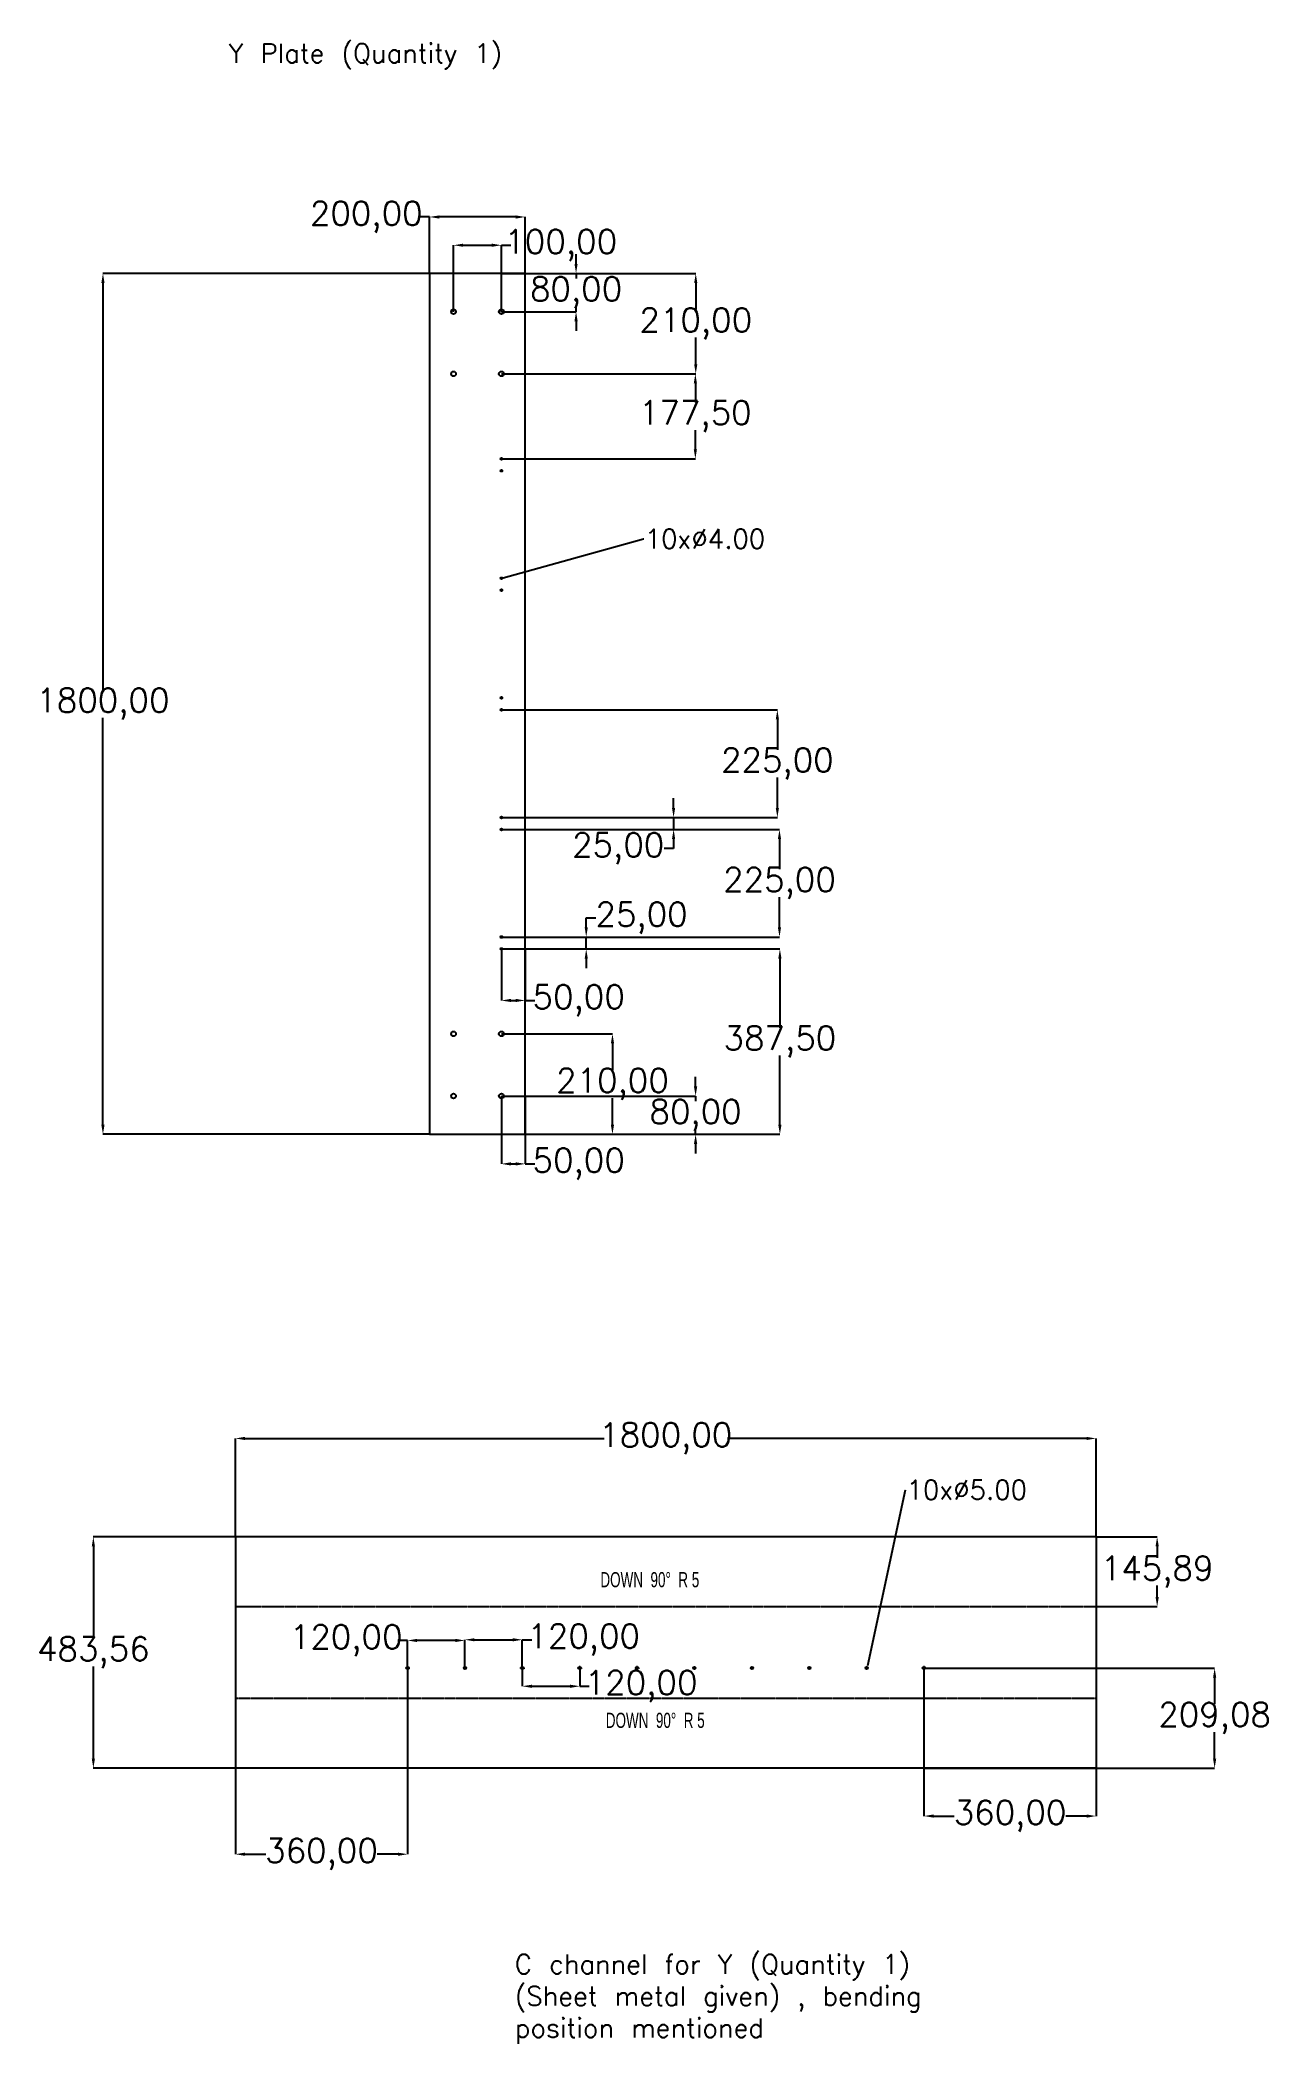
# Model space of a CAD drawing. Header units: millimetres. Extents: x 0 to 12015, y -945 to 7694.
# Drawn here: x 2943 to 5510, y -945 to 3245 of the extents above; entities that cross this region are included whole.
import ezdxf
from ezdxf import colors
from ezdxf.entities.mleader import LeaderData, LeaderLine
from ezdxf.math import Vec2, Vec3

# ---------------------------------------------------------------- set-up
doc = ezdxf.new("R2010")
doc.units = ezdxf.units.MM
doc.header["$PDSIZE"] = -1
doc.linetypes.add('CENTERX2', pattern=[0.02032, 0.0127, -0.00254, 0.00254, -0.00254])
doc.styles.add('SLDTEXTSTYLE3', font='TXT', dxfattribs={"width": 0.663})
doc.styles.get("Standard").update_dxf_attribs({"font": 'txt.shx', "height": 80})
doc.dimstyles.new('ISO-25', dxfattribs={"dimtxt": 2.5, "dimasz": 2.5, "dimexe": 1.25, "dimexo": 0.625, "dimtad": 1, "dimtxsty": 'Standard', "dimcen": 2.5, "dimadec": 0, "dimazin": 0, "dimtfac": 1, "dimtmove": 0, "dimatfit": 3, "dimfxl": 1, "dimarcsym": 0})

msp = doc.modelspace()

# ---------------------------------------------------------------- texts
at = {"char_height": 40, "attachment_point": 1}
for s, width, insert in [('Y Plate (Quantity 1)', 1131.82946, (3336.937, 3237.431)), ('C channel for Y (Quantity 1) (Sheet metal given) , bending position mentioned ', 1065.09646, (3935.381, -757.949))]:
    msp.add_mtext_dynamic_manual_height_columns(s, width=width, gutter_width=200, heights=[0], dxfattribs=dict(at, insert=insert))
at = {"color": 7, "linetype": 'Continuous', "lineweight": 0, "char_height": 31.75, "attachment_point": 2, "style": 'SLDTEXTSTYLE3'}
for insert in [(4217.685, 41.895), (4228.995, -252.207)]:
    msp.add_mtext('DOWN  90°  R 5', dxfattribs=dict(at, insert=insert))

# ---------------------------------------------------------------- blocks, each defined once
blk = doc.blocks.new('*D41')
at = {"color": 0, "lineweight": -2, "transparency": 16777216}
for p, q in [((3757.2, 2875.2), (3737.2, 2875.2)), ((3757.2, 2757.2), (3757.2, 2875.2)), ((3937.2, 2875.2), (3777.2, 2875.2)), ((3957.2, 2757.2), (3957.2, 2875.2))]:
    blk.add_line(p, q, dxfattribs=at)
at = {"color": 0, "transparency": 16777216}
for points in [[(3777.2, 2878.5), (3777.2, 2871.8), (3757.2, 2875.2)], [(3937.2, 2878.5), (3937.2, 2871.8), (3957.2, 2875.2)]]:
    blk.add_solid(points, dxfattribs=at)
at = {"layer": 'Defpoints', "color": 0, "transparency": 16777216}
for p in [(3757.2, 2875.2), (3757.2, 2757.2), (3957.2, 2757.2)]:
    blk.add_point(p, dxfattribs=at)
at = {"color": 0, "transparency": 16777216, "insert": (3624.7, 2875.2), "char_height": 50, "attachment_point": 5}
blk.add_mtext('200,00', dxfattribs=at)
blk = doc.blocks.new('*D42')
at = {"color": 0, "lineweight": -2, "transparency": 16777216}
for p, q in [((3757.2, 2757.2), (3074, 2757.2)), ((3074, 2737.2), (3074, 1886.4)), ((3074, 977.2), (3074, 1828.1)), ((3757.2, 957.2), (3074, 957.2))]:
    blk.add_line(p, q, dxfattribs=at)
at = {"color": 0, "transparency": 16777216}
for points in [[(3070.7, 2737.2), (3077.4, 2737.2), (3074, 2757.2)], [(3070.7, 977.2), (3077.4, 977.2), (3074, 957.2)]]:
    blk.add_solid(points, dxfattribs=at)
at = {"layer": 'Defpoints', "color": 0, "transparency": 16777216}
for p in [(3757.2, 2757.2), (3074, 957.2), (3757.2, 957.2)]:
    blk.add_point(p, dxfattribs=at)
at = {"color": 0, "transparency": 16777216, "insert": (3074, 1857.2), "char_height": 50, "attachment_point": 5}
blk.add_mtext('1800,00', dxfattribs=at)
blk = doc.blocks.new('*D43')
at = {"color": 0, "lineweight": -2, "transparency": 16777216}
for p, q in [((4313.4, 1057.2), (4313.4, 1077.2)), ((3907.2, 1037.2), (4313.4, 1037.2)), ((4313.4, 1037.2), (4313.4, 1026.4)), ((4313.4, 957.2), (4313.4, 968.1)), ((3907.2, 957.2), (4313.4, 957.2)), ((4313.4, 937.2), (4313.4, 917.2))]:
    blk.add_line(p, q, dxfattribs=at)
at = {"color": 0, "transparency": 16777216}
for points in [[(4310, 1057.2), (4316.7, 1057.2), (4313.4, 1037.2)], [(4310, 937.2), (4316.7, 937.2), (4313.4, 957.2)]]:
    blk.add_solid(points, dxfattribs=at)
at = {"layer": 'Defpoints', "color": 0, "transparency": 16777216}
for p in [(3907.2, 1037.2), (3907.2, 957.2), (4313.4, 957.2)]:
    blk.add_point(p, dxfattribs=at)
at = {"color": 0, "transparency": 16777216, "insert": (4313.4, 997.2), "char_height": 50, "attachment_point": 5}
blk.add_mtext('80,00', dxfattribs=at)
blk = doc.blocks.new('*D44')
at = {"color": 0, "lineweight": -2, "transparency": 16777216}
for p, q in [((3907.2, 1167.2), (4139.5, 1167.2)), ((4139.5, 1147.2), (4139.5, 1091.4)), ((4139.5, 977.2), (4139.5, 1033.1)), ((3907.2, 957.2), (4139.5, 957.2))]:
    blk.add_line(p, q, dxfattribs=at)
at = {"color": 0, "transparency": 16777216}
for points in [[(4136.2, 1147.2), (4142.9, 1147.2), (4139.5, 1167.2)], [(4136.2, 977.2), (4142.9, 977.2), (4139.5, 957.2)]]:
    blk.add_solid(points, dxfattribs=at)
at = {"layer": 'Defpoints', "color": 0, "transparency": 16777216}
for p in [(3907.2, 1167.2), (3907.2, 957.2), (4139.5, 957.2)]:
    blk.add_point(p, dxfattribs=at)
at = {"color": 0, "transparency": 16777216, "insert": (4139.5, 1062.2), "char_height": 50, "attachment_point": 5}
blk.add_mtext('210,00', dxfattribs=at)
blk = doc.blocks.new('*D45')
at = {"color": 0, "lineweight": -2, "transparency": 16777216}
for p, q in [((3907.2, 1344.7), (4489.7, 1344.7)), ((4489.7, 1324.7), (4489.7, 1180.1)), ((4489.7, 977.2), (4489.7, 1121.8)), ((3907.2, 957.2), (4489.7, 957.2))]:
    blk.add_line(p, q, dxfattribs=at)
at = {"color": 0, "transparency": 16777216}
for points in [[(4486.3, 1324.7), (4493, 1324.7), (4489.7, 1344.7)], [(4486.3, 977.2), (4493, 977.2), (4489.7, 957.2)]]:
    blk.add_solid(points, dxfattribs=at)
at = {"layer": 'Defpoints', "color": 0, "transparency": 16777216}
for p in [(3907.2, 1344.7), (3907.2, 957.2), (4489.7, 957.2)]:
    blk.add_point(p, dxfattribs=at)
at = {"color": 0, "transparency": 16777216, "insert": (4489.7, 1151), "char_height": 50, "attachment_point": 5}
blk.add_mtext('387,50', dxfattribs=at)
blk = doc.blocks.new('*D46')
at = {"color": 0, "lineweight": -2, "transparency": 16777216}
for p, q in [((4084.7, 1389.7), (4084.7, 1409.7)), ((4084.7, 1409.7), (4104.7, 1409.7)), ((3907.2, 1369.7), (4084.7, 1369.7)), ((3907.2, 1344.7), (4084.7, 1344.7)), ((4084.7, 1344.7), (4084.7, 1369.7)), ((4084.7, 1324.7), (4084.7, 1304.7))]:
    blk.add_line(p, q, dxfattribs=at)
at = {"color": 0, "transparency": 16777216}
for points in [[(4081.4, 1389.7), (4088, 1389.7), (4084.7, 1369.7)], [(4081.4, 1324.7), (4088, 1324.7), (4084.7, 1344.7)]]:
    blk.add_solid(points, dxfattribs=at)
at = {"layer": 'Defpoints', "color": 0, "transparency": 16777216}
for p in [(3907.2, 1369.7), (3907.2, 1344.7), (4084.7, 1369.7)]:
    blk.add_point(p, dxfattribs=at)
at = {"color": 0, "transparency": 16777216, "insert": (4200.5, 1409.7), "char_height": 50, "attachment_point": 5}
blk.add_mtext('25,00', dxfattribs=at)
blk = doc.blocks.new('*D47')
at = {"color": 0, "lineweight": -2, "transparency": 16777216}
for p, q in [((3907.2, 1594.7), (4488.8, 1594.7)), ((4488.8, 1574.7), (4488.8, 1511.4)), ((4488.8, 1389.7), (4488.8, 1453.1)), ((3907.2, 1369.7), (4488.8, 1369.7))]:
    blk.add_line(p, q, dxfattribs=at)
at = {"color": 0, "transparency": 16777216}
for points in [[(4485.5, 1574.7), (4492.1, 1574.7), (4488.8, 1594.7)], [(4485.5, 1389.7), (4492.1, 1389.7), (4488.8, 1369.7)]]:
    blk.add_solid(points, dxfattribs=at)
at = {"layer": 'Defpoints', "color": 0, "transparency": 16777216}
for p in [(3907.2, 1594.7), (3907.2, 1369.7), (4488.8, 1369.7)]:
    blk.add_point(p, dxfattribs=at)
at = {"color": 0, "transparency": 16777216, "insert": (4488.8, 1482.2), "char_height": 50, "attachment_point": 5}
blk.add_mtext('225,00', dxfattribs=at)
blk = doc.blocks.new('*D48')
at = {"color": 0, "lineweight": -2, "transparency": 16777216}
for p, q in [((4267.4, 1639.7), (4267.4, 1659.7)), ((3907.2, 1619.7), (4267.4, 1619.7)), ((3907.2, 1594.7), (4267.4, 1594.7)), ((4267.4, 1619.7), (4267.4, 1594.7)), ((4267.4, 1554.7), (4247.4, 1554.7)), ((4267.4, 1574.7), (4267.4, 1554.7))]:
    blk.add_line(p, q, dxfattribs=at)
at = {"color": 0, "transparency": 16777216}
for points in [[(4264, 1639.7), (4270.7, 1639.7), (4267.4, 1619.7)], [(4264, 1574.7), (4270.7, 1574.7), (4267.4, 1594.7)]]:
    blk.add_solid(points, dxfattribs=at)
at = {"layer": 'Defpoints', "color": 0, "transparency": 16777216}
for p in [(3907.2, 1619.7), (3907.2, 1594.7), (4267.4, 1594.7)]:
    blk.add_point(p, dxfattribs=at)
at = {"color": 0, "transparency": 16777216, "insert": (4151.5, 1554.7), "char_height": 50, "attachment_point": 5}
blk.add_mtext('25,00', dxfattribs=at)
blk = doc.blocks.new('*D49')
at = {"color": 0, "lineweight": -2, "transparency": 16777216}
for p, q in [((3907.2, 1844.7), (4484.4, 1844.7)), ((4484.4, 1824.7), (4484.4, 1761.4)), ((4484.4, 1639.7), (4484.4, 1703.1)), ((3907.2, 1619.7), (4484.4, 1619.7))]:
    blk.add_line(p, q, dxfattribs=at)
at = {"color": 0, "transparency": 16777216}
for points in [[(4481, 1824.7), (4487.7, 1824.7), (4484.4, 1844.7)], [(4481, 1639.7), (4487.7, 1639.7), (4484.4, 1619.7)]]:
    blk.add_solid(points, dxfattribs=at)
at = {"layer": 'Defpoints', "color": 0, "transparency": 16777216}
for p in [(3907.2, 1844.7), (3907.2, 1619.7), (4484.4, 1619.7)]:
    blk.add_point(p, dxfattribs=at)
at = {"color": 0, "transparency": 16777216, "insert": (4484.4, 1732.2), "char_height": 50, "attachment_point": 5}
blk.add_mtext('225,00', dxfattribs=at)
blk = doc.blocks.new('*D50')
at = {"color": 0, "lineweight": -2, "transparency": 16777216}
for p, q in [((4063.4, 2777.2), (4063.4, 2797.2)), ((3907.2, 2757.2), (4063.4, 2757.2)), ((4063.4, 2757.2), (4063.4, 2746.4)), ((4063.4, 2677.2), (4063.4, 2688.1)), ((3907.2, 2677.2), (4063.4, 2677.2)), ((4063.4, 2657.2), (4063.4, 2637.2))]:
    blk.add_line(p, q, dxfattribs=at)
at = {"color": 0, "transparency": 16777216}
for points in [[(4060.1, 2777.2), (4066.7, 2777.2), (4063.4, 2757.2)], [(4060.1, 2657.2), (4066.7, 2657.2), (4063.4, 2677.2)]]:
    blk.add_solid(points, dxfattribs=at)
at = {"layer": 'Defpoints', "color": 0, "transparency": 16777216}
for p in [(3907.2, 2757.2), (4063.4, 2757.2), (3907.2, 2677.2)]:
    blk.add_point(p, dxfattribs=at)
at = {"color": 0, "transparency": 16777216, "insert": (4063.4, 2717.2), "char_height": 50, "attachment_point": 5}
blk.add_mtext('80,00', dxfattribs=at)
blk = doc.blocks.new('*D51')
at = {"color": 0, "lineweight": -2, "transparency": 16777216}
for p, q in [((3907.2, 2757.2), (4313.7, 2757.2)), ((4313.7, 2737.2), (4313.7, 2681.4)), ((4313.7, 2567.2), (4313.7, 2623.1)), ((3907.2, 2547.2), (4313.7, 2547.2))]:
    blk.add_line(p, q, dxfattribs=at)
at = {"color": 0, "transparency": 16777216}
for points in [[(4310.4, 2737.2), (4317, 2737.2), (4313.7, 2757.2)], [(4310.4, 2567.2), (4317, 2567.2), (4313.7, 2547.2)]]:
    blk.add_solid(points, dxfattribs=at)
at = {"layer": 'Defpoints', "color": 0, "transparency": 16777216}
for p in [(3907.2, 2757.2), (4313.7, 2757.2), (3907.2, 2547.2)]:
    blk.add_point(p, dxfattribs=at)
at = {"color": 0, "transparency": 16777216, "insert": (4313.7, 2652.2), "char_height": 50, "attachment_point": 5}
blk.add_mtext('210,00', dxfattribs=at)
blk = doc.blocks.new('*D52')
at = {"color": 0, "lineweight": -2, "transparency": 16777216}
for p, q in [((3807.2, 2677.2), (3807.2, 2816.1)), ((3827.2, 2816.1), (3887.2, 2816.1)), ((3907.2, 2677.2), (3907.2, 2816.1)), ((3907.2, 2816.1), (3927.2, 2816.1))]:
    blk.add_line(p, q, dxfattribs=at)
at = {"color": 0, "transparency": 16777216}
for points in [[(3827.2, 2819.4), (3827.2, 2812.8), (3807.2, 2816.1)], [(3887.2, 2819.4), (3887.2, 2812.8), (3907.2, 2816.1)]]:
    blk.add_solid(points, dxfattribs=at)
at = {"layer": 'Defpoints', "color": 0, "transparency": 16777216}
for p in [(3907.2, 2816.1), (3807.2, 2677.2), (3907.2, 2677.2)]:
    blk.add_point(p, dxfattribs=at)
at = {"color": 0, "transparency": 16777216, "insert": (4031.4, 2816.1), "char_height": 50, "attachment_point": 5}
blk.add_mtext('100,00', dxfattribs=at)
blk = doc.blocks.new('*D53')
at = {"color": 0, "lineweight": -2, "transparency": 16777216}
for p, q in [((3907.2, 2547.2), (4312.9, 2547.2)), ((4312.9, 2527.2), (4312.9, 2487.6)), ((4312.9, 2389.7), (4312.9, 2429.3)), ((3907.2, 2369.7), (4312.9, 2369.7))]:
    blk.add_line(p, q, dxfattribs=at)
at = {"color": 0, "transparency": 16777216}
for points in [[(4309.5, 2527.2), (4316.2, 2527.2), (4312.9, 2547.2)], [(4309.5, 2389.7), (4316.2, 2389.7), (4312.9, 2369.7)]]:
    blk.add_solid(points, dxfattribs=at)
at = {"layer": 'Defpoints', "color": 0, "transparency": 16777216}
for p in [(3907.2, 2547.2), (3907.2, 2369.7), (4312.9, 2369.7)]:
    blk.add_point(p, dxfattribs=at)
at = {"color": 0, "transparency": 16777216, "insert": (4312.9, 2458.5), "char_height": 50, "attachment_point": 5}
blk.add_mtext('177,50', dxfattribs=at)
blk = doc.blocks.new('*D54')
at = {"color": 0, "lineweight": -2, "transparency": 16777216}
for p, q in [((3907.2, 1037.2), (3907.2, 895.4)), ((3957.2, 1037.2), (3957.2, 895.4)), ((3927.2, 895.4), (3937.2, 895.4)), ((3957.2, 895.4), (3977.2, 895.4))]:
    blk.add_line(p, q, dxfattribs=at)
at = {"color": 0, "transparency": 16777216}
for points in [[(3927.2, 898.7), (3927.2, 892), (3907.2, 895.4)], [(3937.2, 898.7), (3937.2, 892), (3957.2, 895.4)]]:
    blk.add_solid(points, dxfattribs=at)
at = {"layer": 'Defpoints', "color": 0, "transparency": 16777216}
for p in [(3907.2, 1037.2), (3957.2, 1037.2), (3957.2, 895.4)]:
    blk.add_point(p, dxfattribs=at)
at = {"color": 0, "transparency": 16777216, "insert": (4068.9, 895.4), "char_height": 50, "attachment_point": 5}
blk.add_mtext('50,00', dxfattribs=at)
blk = doc.blocks.new('*D55')
at = {"color": 0, "lineweight": -2, "transparency": 16777216}
for p, q in [((3907.2, 1344.7), (3907.2, 1237)), ((3957.2, 1344.7), (3957.2, 1237)), ((3927.2, 1237), (3937.2, 1237)), ((3957.2, 1237), (3977.2, 1237))]:
    blk.add_line(p, q, dxfattribs=at)
at = {"color": 0, "transparency": 16777216}
for points in [[(3927.2, 1240.4), (3927.2, 1233.7), (3907.2, 1237)], [(3937.2, 1240.4), (3937.2, 1233.7), (3957.2, 1237)]]:
    blk.add_solid(points, dxfattribs=at)
at = {"layer": 'Defpoints', "color": 0, "transparency": 16777216}
for p in [(3907.2, 1344.7), (3957.2, 1344.7), (3957.2, 1237)]:
    blk.add_point(p, dxfattribs=at)
at = {"color": 0, "transparency": 16777216, "insert": (4068.9, 1237), "char_height": 50, "attachment_point": 5}
blk.add_mtext('50,00', dxfattribs=at)
blk = doc.blocks.new('SW_CENTERMARKSYMBOL_0')
at = {"color": 0, "linetype": 'Continuous', "lineweight": 18}
for p, q in [((-0.34, 0), (-0.5, 0)), ((0, 0), (-0.17, 0)), ((0, 0.34), (0, 0.5)), ((0, 0), (0, 0.17)), ((0, 0), (0, -0.17)), ((0, 0), (0.17, 0)), ((0.34, 0), (0.5, 0)), ((0, -0.34), (0, -0.5))]:
    blk.add_line(p, q, dxfattribs=at)
blk = doc.blocks.new('SW_CENTERMARKSYMBOL_1')
at = {"color": 0, "linetype": 'Continuous', "lineweight": 18}
for p, q in [((-0.34, 0), (-0.37, 0)), ((0, 0), (-0.17, 0)), ((0, 0.34), (0, 0.37)), ((0, 0), (0, 0.17)), ((0, 0), (0, -0.17)), ((0, 0), (0.17, 0)), ((0.34, 0), (0.37, 0)), ((0, -0.34), (0, -0.37))]:
    blk.add_line(p, q, dxfattribs=at)
blk = doc.blocks.new('SW_CENTERMARKSYMBOL_2')
at = {"color": 0, "linetype": 'Continuous', "lineweight": 18}
for p, q in [((-0.34, 0), (-0.5, 0)), ((0, 0), (-0.17, 0)), ((0, 0.34), (0, 0.5)), ((0, 0), (0, 0.17)), ((0, 0), (0, -0.17)), ((0, 0), (0.17, 0)), ((0.34, 0), (0.5, 0)), ((0, -0.34), (0, -0.5))]:
    blk.add_line(p, q, dxfattribs=at)
blk = doc.blocks.new('SW_CENTERMARKSYMBOL_3')
at = {"color": 0, "linetype": 'Continuous', "lineweight": 18}
for p, q in [((-0.34, 0), (-0.5, 0)), ((0, 0), (-0.17, 0)), ((0, 0.34), (0, 0.5)), ((0, 0), (0, 0.17)), ((0, 0), (0, -0.17)), ((0, 0), (0.17, 0)), ((0.34, 0), (0.5, 0)), ((0, -0.34), (0, -0.5))]:
    blk.add_line(p, q, dxfattribs=at)
blk = doc.blocks.new('SW_CENTERMARKSYMBOL_4')
at = {"color": 0, "linetype": 'Continuous', "lineweight": 18}
for p, q in [((-0.34, 0), (-0.5, 0)), ((0, 0), (-0.17, 0)), ((0, 0.34), (0, 0.5)), ((0, 0), (0, 0.17)), ((0, 0), (0, -0.17)), ((0, 0), (0.17, 0)), ((0.34, 0), (0.5, 0)), ((0, -0.34), (0, -0.5))]:
    blk.add_line(p, q, dxfattribs=at)
blk = doc.blocks.new('SW_CENTERMARKSYMBOL_5')
at = {"color": 0, "linetype": 'Continuous', "lineweight": 18}
for p, q in [((-0.34, 0), (-0.37, 0)), ((0, 0), (-0.17, 0)), ((0, 0.34), (0, 0.37)), ((0, 0), (0, 0.17)), ((0, 0), (0, -0.17)), ((0, 0), (0.17, 0)), ((0.34, 0), (0.37, 0)), ((0, -0.34), (0, -0.37))]:
    blk.add_line(p, q, dxfattribs=at)
blk = doc.blocks.new('SW_CENTERMARKSYMBOL_6')
at = {"color": 0, "linetype": 'Continuous', "lineweight": 18}
for p, q in [((-0.34, 0), (-0.37, 0)), ((0, 0), (-0.17, 0)), ((0, 0.34), (0, 0.37)), ((0, 0), (0, 0.17)), ((0, 0), (0, -0.17)), ((0, 0), (0.17, 0)), ((0.34, 0), (0.37, 0)), ((0, -0.34), (0, -0.37))]:
    blk.add_line(p, q, dxfattribs=at)
blk = doc.blocks.new('SW_CENTERMARKSYMBOL_7')
at = {"color": 0, "linetype": 'Continuous', "lineweight": 18}
for p, q in [((-0.34, 0), (-0.37, 0)), ((0, 0), (-0.17, 0)), ((0, 0.34), (0, 0.37)), ((0, 0), (0, 0.17)), ((0, 0), (0, -0.17)), ((0, 0), (0.17, 0)), ((0.34, 0), (0.37, 0)), ((0, -0.34), (0, -0.37))]:
    blk.add_line(p, q, dxfattribs=at)
blk = doc.blocks.new('SW_CENTERMARKSYMBOL_8')
at = {"color": 0, "linetype": 'Continuous', "lineweight": 18}
for p, q in [((-0.34, 0), (-0.37, 0)), ((0, 0), (-0.17, 0)), ((0, 0.34), (0, 0.37)), ((0, 0), (0, 0.17)), ((0, 0), (0, -0.17)), ((0, 0), (0.17, 0)), ((0.34, 0), (0.37, 0)), ((0, -0.34), (0, -0.37))]:
    blk.add_line(p, q, dxfattribs=at)
blk = doc.blocks.new('SW_CENTERMARKSYMBOL_9')
at = {"color": 0, "linetype": 'Continuous', "lineweight": 18}
for p, q in [((-0.34, 0), (-0.5, 0)), ((0, 0), (-0.17, 0)), ((0, 0.34), (0, 0.5)), ((0, 0), (0, 0.17)), ((0, 0), (0, -0.17)), ((0, 0), (0.17, 0)), ((0.34, 0), (0.5, 0)), ((0, -0.34), (0, -0.5))]:
    blk.add_line(p, q, dxfattribs=at)
blk = doc.blocks.new('*D56')
at = {"color": 0, "lineweight": -2, "transparency": 16777216}
for p, q in [((3351, 115.6), (3053.9, 115.6)), ((3054, 95.6), (3054, -97)), ((3054, -348), (3054, -155.4)), ((3351, -368), (3053.9, -368))]:
    blk.add_line(p, q, dxfattribs=at)
at = {"color": 0, "transparency": 16777216}
for points in [[(3050.6, 95.6), (3057.3, 95.6), (3054, 115.6)], [(3050.6, -348), (3057.3, -348), (3054, -368)]]:
    blk.add_solid(points, dxfattribs=at)
at = {"layer": 'Defpoints', "color": 0, "transparency": 16777216}
for p in [(3351, 115.6), (3054, -368), (3351, -368)]:
    blk.add_point(p, dxfattribs=at)
at = {"color": 0, "transparency": 16777216, "insert": (3054, -126.2), "char_height": 50, "attachment_point": 5}
blk.add_mtext('483,56', dxfattribs=at)
blk = doc.blocks.new('*D57')
at = {"color": 0, "lineweight": -2, "transparency": 16777216}
for p, q in [((3351, 115.6), (3351, 321.3)), ((3371, 321.3), (4121.9, 321.3)), ((5131, 321.3), (4380.2, 321.3)), ((5151, 115.6), (5151, 321.3))]:
    blk.add_line(p, q, dxfattribs=at)
at = {"color": 0, "transparency": 16777216}
for points in [[(3371, 324.6), (3371, 318), (3351, 321.3)], [(5131, 324.6), (5131, 318), (5151, 321.3)]]:
    blk.add_solid(points, dxfattribs=at)
at = {"layer": 'Defpoints', "color": 0, "transparency": 16777216}
for p in [(3351, 321.3), (3351, 115.6), (5151, 115.6)]:
    blk.add_point(p, dxfattribs=at)
at = {"color": 0, "transparency": 16777216, "insert": (4251, 321.3), "char_height": 50, "attachment_point": 5}
blk.add_mtext('1800,00', dxfattribs=at)
blk = doc.blocks.new('*D58')
at = {"color": 0, "lineweight": -2, "transparency": 16777216}
for p, q in [((5151, 115.6), (5278.6, 115.6)), ((5278.6, 95.6), (5278.6, 71.8)), ((5278.6, -10.3), (5278.6, 13.5)), ((5151, -30.3), (5278.6, -30.3))]:
    blk.add_line(p, q, dxfattribs=at)
at = {"color": 0, "transparency": 16777216}
for points in [[(5275.3, 95.6), (5282, 95.6), (5278.6, 115.6)], [(5275.3, -10.3), (5282, -10.3), (5278.6, -30.3)]]:
    blk.add_solid(points, dxfattribs=at)
at = {"layer": 'Defpoints', "color": 0, "transparency": 16777216}
for p in [(5151, 115.6), (5151, -30.3), (5278.6, -30.3)]:
    blk.add_point(p, dxfattribs=at)
at = {"color": 0, "transparency": 16777216, "insert": (5278.6, 42.6), "char_height": 50, "attachment_point": 5}
blk.add_mtext('145,89', dxfattribs=at)
blk = doc.blocks.new('*D59')
at = {"color": 0, "lineweight": -2, "transparency": 16777216}
for p, q in [((4791, -158.9), (5398.8, -158.9)), ((5398.8, -178.9), (5398.8, -234.3)), ((5398.8, -348), (5398.8, -292.6)), ((4791, -368), (5398.8, -368))]:
    blk.add_line(p, q, dxfattribs=at)
at = {"color": 0, "transparency": 16777216}
for points in [[(5395.5, -178.9), (5402.2, -178.9), (5398.8, -158.9)], [(5395.5, -348), (5402.2, -348), (5398.8, -368)]]:
    blk.add_solid(points, dxfattribs=at)
at = {"layer": 'Defpoints', "color": 0, "transparency": 16777216}
for p in [(4791, -158.9), (4791, -368), (5398.8, -368)]:
    blk.add_point(p, dxfattribs=at)
at = {"color": 0, "transparency": 16777216, "insert": (5398.8, -263.5), "char_height": 50, "attachment_point": 5}
blk.add_mtext('209,08', dxfattribs=at)
blk = doc.blocks.new('*D60')
at = {"color": 0, "lineweight": -2, "transparency": 16777216}
for p, q in [((3351, -160.6), (3351, -548.1)), ((3711, -160.6), (3711, -548.1)), ((3371, -548), (3414.4, -548)), ((3691, -548), (3647.7, -548))]:
    blk.add_line(p, q, dxfattribs=at)
at = {"color": 0, "transparency": 16777216}
for points in [[(3371, -544.7), (3371, -551.4), (3351, -548)], [(3691, -544.7), (3691, -551.4), (3711, -548)]]:
    blk.add_solid(points, dxfattribs=at)
at = {"layer": 'Defpoints', "color": 0, "transparency": 16777216}
for p in [(3351, -160.6), (3711, -160.6), (3351, -548)]:
    blk.add_point(p, dxfattribs=at)
at = {"color": 0, "transparency": 16777216, "insert": (3531, -548), "char_height": 50, "attachment_point": 5}
blk.add_mtext('360,00', dxfattribs=at)
blk = doc.blocks.new('*D61')
at = {"color": 0, "lineweight": -2, "transparency": 16777216}
for p, q in [((3711, -101.1), (3691, -101.1)), ((3711, -158.9), (3711, -101.1)), ((3811, -101.1), (3731, -101.1)), ((3831, -158.9), (3831, -101.1))]:
    blk.add_line(p, q, dxfattribs=at)
at = {"color": 0, "transparency": 16777216}
for points in [[(3731, -97.7), (3731, -104.4), (3711, -101.1)], [(3811, -97.7), (3811, -104.4), (3831, -101.1)]]:
    blk.add_solid(points, dxfattribs=at)
at = {"layer": 'Defpoints', "color": 0, "transparency": 16777216}
for p in [(3711, -101.1), (3711, -158.9), (3831, -158.9)]:
    blk.add_point(p, dxfattribs=at)
at = {"color": 0, "transparency": 16777216, "insert": (3582.7, -101.1), "char_height": 50, "attachment_point": 5}
blk.add_mtext('120,00', dxfattribs=at)
blk = doc.blocks.new('*D62')
at = {"color": 0, "lineweight": -2, "transparency": 16777216}
for p, q in [((3831, -158.9), (3831, -99.6)), ((3851, -99.6), (3931, -99.6)), ((3951, -158.9), (3951, -99.6)), ((3951, -99.6), (3971, -99.6))]:
    blk.add_line(p, q, dxfattribs=at)
at = {"color": 0, "transparency": 16777216}
for points in [[(3851, -96.3), (3851, -103), (3831, -99.6)], [(3931, -96.3), (3931, -103), (3951, -99.6)]]:
    blk.add_solid(points, dxfattribs=at)
at = {"layer": 'Defpoints', "color": 0, "transparency": 16777216}
for p in [(3951, -99.6), (3831, -158.9), (3951, -158.9)]:
    blk.add_point(p, dxfattribs=at)
at = {"color": 0, "transparency": 16777216, "insert": (4079.4, -99.6), "char_height": 50, "attachment_point": 5}
blk.add_mtext('120,00', dxfattribs=at)
blk = doc.blocks.new('*D63')
at = {"color": 0, "lineweight": -2, "transparency": 16777216}
for p, q in [((3951, -158.9), (3951, -196.8)), ((4071, -158.9), (4071, -196.8)), ((3971, -196.8), (4051, -196.8)), ((4071, -196.8), (4091, -196.8))]:
    blk.add_line(p, q, dxfattribs=at)
at = {"color": 0, "transparency": 16777216}
for points in [[(3971, -193.5), (3971, -200.2), (3951, -196.8)], [(4051, -193.5), (4051, -200.2), (4071, -196.8)]]:
    blk.add_solid(points, dxfattribs=at)
at = {"layer": 'Defpoints', "color": 0, "transparency": 16777216}
for p in [(3951, -158.9), (4071, -158.9), (4071, -196.8)]:
    blk.add_point(p, dxfattribs=at)
at = {"color": 0, "transparency": 16777216, "insert": (4199.4, -196.8), "char_height": 50, "attachment_point": 5}
blk.add_mtext('120,00', dxfattribs=at)
blk = doc.blocks.new('*D64')
at = {"color": 0, "lineweight": -2, "transparency": 16777216}
for p, q in [((4791, -158.9), (4791, -468.2)), ((5151, -158.9), (5151, -468.2)), ((4811, -468.2), (4854.4, -468.2)), ((5131, -468.2), (5087.7, -468.2))]:
    blk.add_line(p, q, dxfattribs=at)
at = {"color": 0, "transparency": 16777216}
for points in [[(4811, -464.9), (4811, -471.6), (4791, -468.2)], [(5131, -464.9), (5131, -471.6), (5151, -468.2)]]:
    blk.add_solid(points, dxfattribs=at)
at = {"layer": 'Defpoints', "color": 0, "transparency": 16777216}
for p in [(4791, -158.9), (5151, -158.9), (5151, -468.2)]:
    blk.add_point(p, dxfattribs=at)
at = {"color": 0, "transparency": 16777216, "insert": (4971, -468.2), "char_height": 50, "attachment_point": 5}
blk.add_mtext('360,00', dxfattribs=at)

# ---------------------------------------------------------------- dimensions: what is measured, and where the dimension line sits
for base, p1, p2, picture, middle in [((3757.193, 2875.178), (3957.193, 2757.223), (3757.193, 2757.223), '*D41', (3624.692, 2875.178)), ((3907.193, 2816.103), (3807.193, 2677.223), (3907.193, 2677.223), '*D52', (4031.361, 2816.103)), ((3957.193, 1237.026), (3907.193, 1344.723), (3957.193, 1344.723), '*D55', (4068.861, 1237.026)), ((3957.193, 895.373), (3907.193, 1037.223), (3957.193, 1037.223), '*D54', (4068.861, 895.373)), ((3351.033, 321.288), (5151.033, 115.567), (3351.033, 115.567), '*D57', (4251.033, 321.288)), ((3711.033, -101.077), (3831.033, -158.914), (3711.033, -158.914), '*D61', (3582.698, -101.077)), ((3951.033, -99.622), (3831.033, -158.914), (3951.033, -158.914), '*D62', (4079.368, -99.622)), ((3351.033, -548.049), (3711.033, -160.607), (3351.033, -160.607), '*D60', (3531.033, -548.049)), ((4071.033, -196.82), (3951.033, -158.914), (4071.033, -158.914), '*D63', (4199.368, -196.82)), ((5151.033, -468.229), (4791.033, -158.914), (5151.033, -158.914), '*D64', (4971.033, -468.229))]:
    dim = msp.add_linear_dim(base=base, p1=p1, p2=p2, dimstyle='ISO-25', override={"dimtxt": 50, "dimasz": 20, "dimexe": 0.003175, "dimexo": 0, "dimgap": 0.001524, "dimtad": 0, "dimtih": 1, "dimtoh": 1, "dimzin": 1, "dimadec": 2, "dimtzin": 1})
    dim.commit()
    dim.dimension.update_dxf_attribs({"geometry": picture, "text_midpoint": middle})
for base, p1, p2, angle, picture, middle in [((4063.409, 2757.223), (3907.193, 2677.223), (3907.193, 2757.223), 90, '*D50', (4063.409, 2717.223)), ((3074.033, 957.223), (3757.193, 2757.223), (3757.193, 957.223), 90, '*D42', (3074.033, 1857.223)), ((4313.713, 2757.223), (3907.193, 2547.223), (3907.193, 2757.223), 90, '*D51', (4313.713, 2652.223)), ((4312.878, 2369.723), (3907.193, 2547.223), (3907.193, 2369.723), 90, '*D53', (4312.878, 2458.473)), ((4484.378, 1619.723), (3907.193, 1844.723), (3907.193, 1619.723), 90, '*D49', (4484.378, 1732.223)), ((4267.358, 1594.723), (3907.193, 1619.723), (3907.193, 1594.723), 90, '*D48', (4151.523, 1554.723)), ((4488.79, 1369.723), (3907.193, 1594.723), (3907.193, 1369.723), 90, '*D47', (4488.79, 1482.223)), ((4084.692, 1369.723), (3907.193, 1344.723), (3907.193, 1369.723), 90, '*D46', (4200.526, 1409.723)), ((4489.664, 957.223), (3907.193, 1344.723), (3907.193, 957.223), 90, '*D45', (4489.664, 1150.973)), ((4139.542, 957.223), (3907.193, 1167.223), (3907.193, 957.223), 90, '*D44', (4139.542, 1062.223)), ((4313.353, 957.223), (3907.193, 1037.223), (3907.193, 957.223), 90, '*D43', (4313.353, 997.223)), ((3053.95, -367.995), (3351.033, 115.567), (3351.033, -367.995), 90, '*D56', (3053.95, -126.214)), ((5278.628, -30.324), (5151.033, 115.567), (5151.033, -30.324), 270, '*D58', (5278.628, 42.622)), ((5398.84, -367.995), (4791.033, -158.914), (4791.033, -367.995), 90, '*D59', (5398.84, -263.455))]:
    dim = msp.add_linear_dim(base=base, p1=p1, p2=p2, angle=angle, dimstyle='ISO-25', override={"dimtxt": 50, "dimasz": 20, "dimexe": 0.003175, "dimexo": 0, "dimgap": 0.001524, "dimtad": 0, "dimtih": 1, "dimtoh": 1, "dimzin": 1, "dimadec": 2, "dimtzin": 1})
    dim.commit()
    dim.dimension.update_dxf_attribs({"geometry": picture, "text_midpoint": middle})

# ---------------------------------------------------------------- linework, layer by layer
at = {"color": 7, "linetype": 'Continuous', "lineweight": 25}
for p, q in [((3757.193, 2757.223), (3757.193, 957.223)), ((3957.193, 2757.223), (3757.193, 2757.223)), ((3957.193, 957.223), (3957.193, 2757.223)), ((3757.193, 957.223), (3957.193, 957.223)), ((3875.371, 957.223), (3875.704, 957.223)), ((5151.033, 115.567), (3351.033, 115.567)), ((3351.033, 115.567), (3351.033, -367.995)), ((5151.033, 115.567), (5151.033, -367.995)), ((5151.033, -367.995), (3351.033, -367.995))]:
    msp.add_line(p, q, dxfattribs=at)
at = {"color": 7, "linetype": 'CENTERX2'}
for p, q in [((3351.033, -30.324), (5151.033, -30.324)), ((5151.033, -222.105), (3351.033, -222.105))]:
    msp.add_line(p, q, dxfattribs=at)
at = {"color": 7, "linetype": 'Continuous', "lineweight": 25}
for centre, radius in [((3807.193, 2677.223), 5), ((3907.193, 2677.223), 5), ((3807.193, 2547.223), 5), ((3907.193, 2547.223), 5), ((3907.193, 2369.723), 2), ((3907.193, 2344.723), 2), ((3907.193, 2119.723), 2), ((3907.193, 2094.723), 2), ((3907.193, 1869.723), 2), ((3907.193, 1844.723), 2), ((3907.193, 1619.723), 2), ((3907.193, 1594.723), 2), ((3907.193, 1369.723), 2), ((3907.193, 1344.723), 2), ((3807.193, 1167.223), 5), ((3907.193, 1167.223), 5), ((3807.193, 1037.223), 5), ((3907.193, 1037.223), 5), ((3711.033, -158.914), 2.5), ((3831.033, -158.914), 2.5), ((3951.033, -158.914), 2.5), ((4071.033, -158.914), 2.5), ((4191.033, -158.914), 2.5), ((4311.033, -158.914), 2.5), ((4431.033, -158.914), 2.5), ((4551.033, -158.914), 2.5), ((4671.033, -158.914), 2.5), ((4791.033, -158.914), 2.5)]:
    msp.add_circle(centre, radius, dxfattribs=at)

# ---------------------------------------------------------------- block references
at = {"color": 7, "linetype": 'Continuous', "lineweight": 0, "xscale": 10, "yscale": 10, "zscale": 10}
for name, p in [('SW_CENTERMARKSYMBOL_0', (3711.033, -158.914)), ('SW_CENTERMARKSYMBOL_1', (3831.033, -158.914)), ('SW_CENTERMARKSYMBOL_2', (3951.033, -158.914)), ('SW_CENTERMARKSYMBOL_3', (4071.033, -158.914)), ('SW_CENTERMARKSYMBOL_4', (4191.033, -158.914)), ('SW_CENTERMARKSYMBOL_5', (4311.033, -158.914)), ('SW_CENTERMARKSYMBOL_6', (4431.033, -158.914)), ('SW_CENTERMARKSYMBOL_7', (4551.033, -158.914)), ('SW_CENTERMARKSYMBOL_8', (4671.033, -158.914)), ('SW_CENTERMARKSYMBOL_9', (4791.033, -158.914))]:
    msp.add_blockref(name, p, dxfattribs=at)

msp.set_redraw_order([(e.dxf.handle, doc.entitydb.next_handle()) for e in msp.query("TEXT MTEXT ATTDEF DIMENSION ARC_DIMENSION")])  # texts and dimensions are drawn at this point

# ---------------------------------------------------------------- leaders
ml = msp.add_multileader_mtext('Standard')
ml.set_content('10x%%C4.00', color=256)
ml.set_leader_properties()
ml.build(insert=Vec2(0, 0))
ml.multileader.update_dxf_attribs({"text_right_attachment_type": 6, "dogleg_length": 0.36})
ctx = ml.context
ctx.base_point, ctx.char_height, ctx.plane_origin = Vec3(4205.006, 2202.156), 40, Vec3(3907.193, 2119.723)
ctx.right_attachment = 6
notes = []
notes.append((ctx, [(0, (1, 1, 0), (4204.646, 2202.156), (1, 0), 0.36, [(0, [(3907.193, 2119.723)], 0, [])])]))
ctx.mtext.insert, ctx.mtext.flow_direction = Vec3(4207.006, 2222.156), 5
ml = msp.add_multileader_mtext('Standard')
ml.set_content('10x%%C5.00', color=256)
ml.set_leader_properties()
ml.build(insert=Vec2(0, 0))
ml.multileader.update_dxf_attribs({"text_right_attachment_type": 6, "dogleg_length": 0.36})
ctx = ml.context
ctx.base_point, ctx.char_height, ctx.plane_origin = Vec3(4752.47, 213.866), 40, Vec3(4672.872, -157.221)
ctx.right_attachment = 6
notes.append((ctx, [(0, (1, 1, 0), (4752.11, 213.866), (1, 0), 0.36, [(0, [(4672.872, -157.221)], 0, [])])]))
ctx.mtext.insert, ctx.mtext.flow_direction = Vec3(4754.47, 233.866), 5
for ctx, leaders in notes:
    for number, flags, end, landing, length, lines in leaders:
        leader = LeaderData()
        leader.index, (leader.has_last_leader_line, leader.has_dogleg_vector, leader.attachment_direction) = number, flags
        leader.last_leader_point, leader.dogleg_vector, leader.dogleg_length = Vec3(end), Vec3(landing), length
        for number, points, colour, breaks in lines:
            line = LeaderLine()
            line.index, line.vertices, line.color, line.breaks = number, Vec3.list(points), colors.encode_raw_color(colour), breaks
            leader.lines.append(line)
        ctx.leaders.append(leader)

doc.saveas('drawing.dxf')
